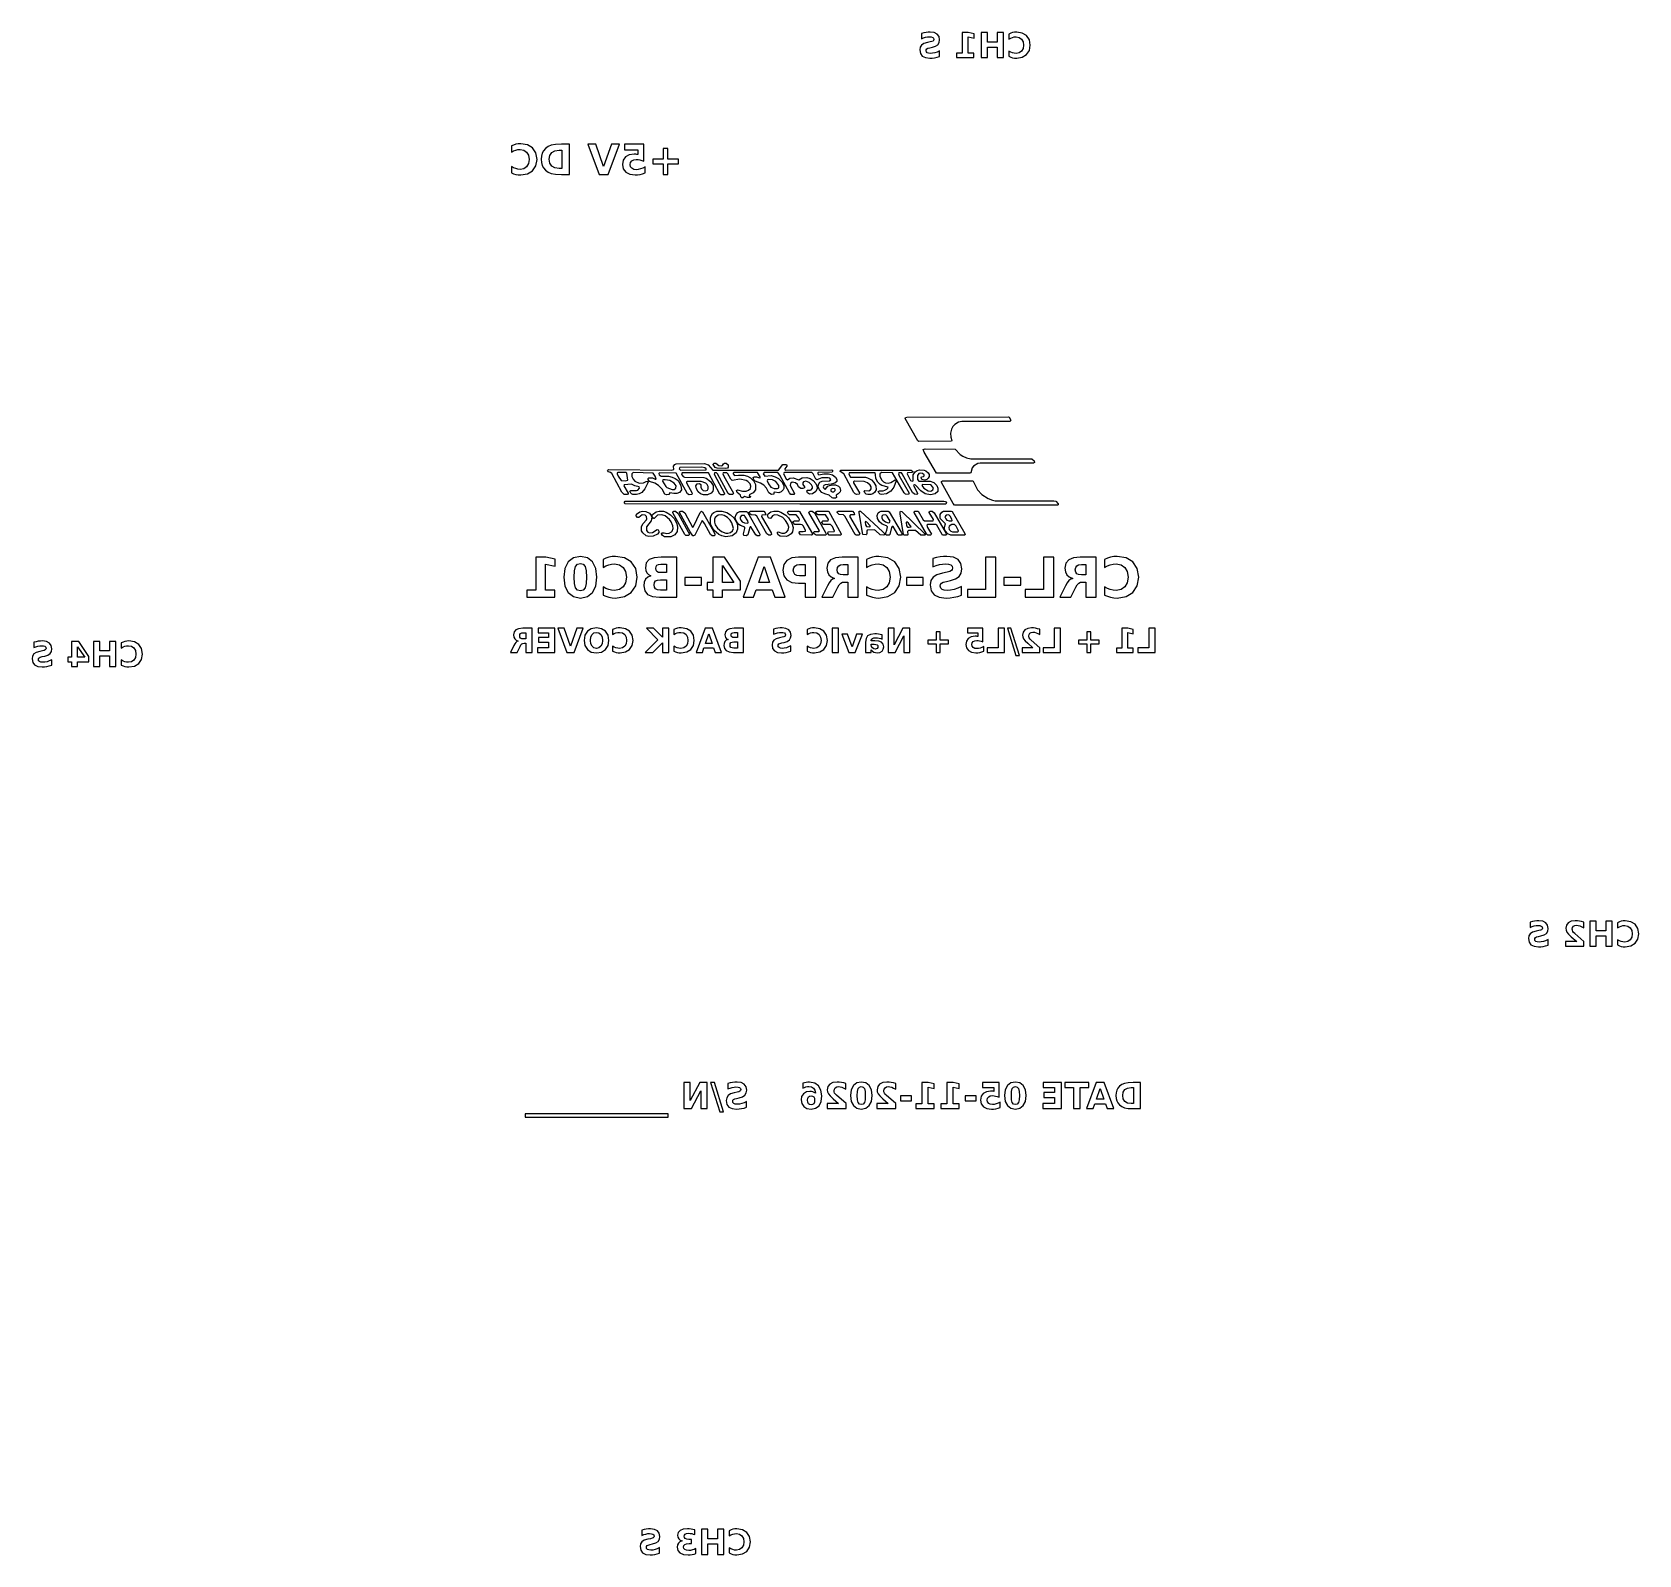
# Model space of a CAD drawing. Header units: millimetres. Extents: x -80 to 80, y -75 to 77.
import ezdxf

# ---------------------------------------------------------------- set-up
doc = ezdxf.new("R2010")
doc.units = ezdxf.units.MM

msp = doc.modelspace()

# ---------------------------------------------------------------- linework, layer by layer
for points in [[(8.8536, 77.2307), (8.8536, 76.7013), (9.0569, 76.7821), (9.2554, 76.8401), (9.4456, 76.8755), (9.6251, 76.8873), (9.826, 76.8713), (9.9669, 76.8235), (10.0497, 76.7426), (10.0773, 76.6263), (10.0587, 76.5367), (10.0028, 76.4693), (9.8979, 76.4175), (9.7322, 76.3734), (9.4579, 76.3182), (9.1014, 76.2124), (8.8653, 76.0632), (8.7331, 75.8567), (8.6891, 75.5778), (8.7504, 75.2175), (8.9345, 74.9627), (9.2445, 74.8112), (9.684, 74.7607), (9.9219, 74.7721), (10.1609, 74.8062), (10.4004, 74.8622), (10.6399, 74.9402), (10.6399, 75.484), (10.4044, 75.3726), (10.177, 75.2922), (9.9574, 75.244), (9.7456, 75.2279), (9.5593, 75.2455), (9.4226, 75.2981), (9.3386, 75.3838), (9.3106, 75.4996), (9.3296, 75.6031), (9.3867, 75.6801), (9.5007, 75.7405), (9.6905, 75.7942), (9.9401, 75.8494), (10.2648, 75.9536), (10.4888, 76.1055), (10.6186, 76.3118), (10.6618, 76.5792), (10.6016, 76.9095), (10.4207, 77.1535), (10.1269, 77.3042), (9.7274, 77.3545), (9.5183, 77.3467), (9.3036, 77.3234), (9.0823, 77.2847)], [(14.0855, 75.2547), (13.516, 75.2547), (13.516, 76.8706), (14.1006, 76.7501), (14.1006, 77.1889), (13.5198, 77.3095), (12.9068, 77.3095), (12.9068, 75.2547), (12.3373, 75.2547), (12.3373, 74.8095), (14.0855, 74.8095)], [(17.042, 77.3095), (16.3975, 77.3095), (16.3975, 76.3568), (15.4465, 76.3568), (15.4465, 77.3095), (14.8019, 77.3095), (14.8019, 74.8095), (15.4465, 74.8095), (15.4465, 75.8692), (16.3975, 75.8692), (16.3975, 74.8095), (17.042, 74.8095)], [(17.5762, 74.9466), (17.7577, 74.8658), (17.9465, 74.8078), (18.1431, 74.7725), (18.3483, 74.7607), (18.9081, 74.848), (19.3379, 75.11), (19.6116, 75.5214), (19.7028, 76.0568), (19.6116, 76.5936), (19.3379, 77.0051), (18.9081, 77.2671), (18.3483, 77.3545), (18.1431, 77.3427), (17.9465, 77.3073), (17.7577, 77.2493), (17.5762, 77.1685), (17.5762, 76.6515), (17.7544, 76.7573), (17.9298, 76.8305), (18.1085, 76.8731), (18.2963, 76.8873), (18.6045, 76.8319), (18.8391, 76.666), (18.987, 76.4033), (19.0363, 76.0568), (18.987, 75.7113), (18.8391, 75.4487), (18.6045, 75.2831), (18.2963, 75.2279), (18.1085, 75.2421), (17.9298, 75.2847), (17.7544, 75.3582), (17.5762, 75.4642)], [(-32.0526, 63.3346), (-31.8348, 63.2377), (-31.6083, 63.1681), (-31.3724, 63.1256), (-31.1261, 63.1115), (-30.4544, 63.2163), (-29.9386, 63.5307), (-29.6102, 64.0243), (-29.5008, 64.6668), (-29.6102, 65.311), (-29.9386, 65.8048), (-30.4544, 66.1192), (-31.1261, 66.224), (-31.3724, 66.2099), (-31.6083, 66.1674), (-31.8348, 66.0978), (-32.0526, 66.0009), (-32.0526, 65.3805), (-31.8388, 65.5074), (-31.6283, 65.5952), (-31.4138, 65.6463), (-31.1885, 65.6634), (-30.8186, 65.597), (-30.5372, 65.3978), (-30.3597, 65.0826), (-30.3006, 64.6668), (-30.3597, 64.2522), (-30.5372, 63.937), (-30.8186, 63.7384), (-31.1885, 63.6721), (-31.4138, 63.6892), (-31.6283, 63.7403), (-31.8388, 63.8285), (-32.0526, 63.9557)], [(-27.073, 66.17), (-27.6692, 66.1456), (-28.0908, 66.0723), (-28.4013, 65.9411), (-28.6643, 65.7418), (-28.848, 65.523), (-28.9774, 65.2731), (-29.0545, 64.9907), (-29.0803, 64.6732), (-29.0545, 64.3516), (-28.9774, 64.0669), (-28.848, 63.8166), (-28.6643, 63.5982), (-28.3991, 63.3987), (-28.0856, 63.2671), (-27.6637, 63.1943), (-27.073, 63.17), (-26.2577, 63.17), (-26.2577, 66.17)], [(-22.0605, 66.17), (-22.8559, 63.9557), (-23.6499, 66.17), (-24.4272, 66.17), (-23.3162, 63.17), (-22.3936, 63.17), (-21.2826, 66.17)], [(-20.7586, 66.17), (-20.7586, 65.601), (-19.4527, 65.601), (-19.4527, 65.1368), (-19.5412, 65.1583), (-19.6302, 65.1741), (-19.7213, 65.1842), (-19.816, 65.1876), (-20.3037, 65.1189), (-20.6698, 64.913), (-20.8989, 64.5846), (-20.9753, 64.1486), (-20.8921, 63.7151), (-20.6428, 63.3867), (-20.2458, 63.1803), (-19.7196, 63.1115), (-19.4656, 63.1239), (-19.2142, 63.161), (-18.9649, 63.2232), (-18.7172, 63.3108), (-18.7172, 63.9197), (-18.9559, 63.7964), (-19.1821, 63.7081), (-19.3958, 63.6556), (-19.5974, 63.6381), (-19.8485, 63.6725), (-20.0398, 63.7757), (-20.1613, 63.9377), (-20.2018, 64.1486), (-20.1613, 64.3606), (-20.0398, 64.5221), (-19.8485, 64.6248), (-19.5974, 64.6591), (-19.4248, 64.6481), (-19.2412, 64.6153), (-19.0456, 64.5605), (-18.8355, 64.4823), (-18.8355, 66.17)], [(-16.9144, 64.697), (-17.963, 64.697), (-17.963, 64.2232), (-16.9144, 64.2232), (-16.9144, 63.17), (-16.436, 63.17), (-16.436, 64.2232), (-15.3874, 64.2232), (-15.3874, 64.697), (-16.436, 64.697), (-16.436, 65.7502), (-16.9144, 65.7502)], [(-27.0312, 63.7544), (-27.3083, 63.7544), (-27.7262, 63.8133), (-28.0323, 63.9898), (-28.2203, 64.2783), (-28.283, 64.6732), (-28.2206, 65.0656), (-28.0335, 65.3515), (-27.7278, 65.5266), (-27.3083, 65.5849), (-27.0312, 65.5849)], [(17.6024, 38.9518), (17.7711, 38.6627), (17.7108, 38.5301), (12.8916, 38.5301), (12.5542, 38.4578), (12.1807, 38.2289), (11.988, 38.012), (11.8434, 37.747), (11.747, 37.3614), (11.7711, 36.9759), (11.8675, 36.6386), (11.8313, 36.5542), (8.5783, 36.5301), (8.494, 36.5904), (7.2169, 38.8072), (7.253, 38.9398), (7.3976, 38.9639), (17.5181, 38.988)], [(9.2289, 35.7831), (12.2169, 35.759), (12.7229, 35.2289), (12.9639, 35.0602), (13.3494, 34.8916), (13.759, 34.7952), (19.8554, 34.7952), (20.0843, 34.5904), (20.1084, 34.4458), (20.0241, 34.3855), (14.6988, 34.3855), (14.4578, 34.3373), (14.0482, 34.0723), (13.9157, 33.8916), (13.7711, 33.4096), (13.6867, 33.3735), (10.3373, 33.3735), (9.1205, 35.4578), (9.0241, 35.7229)], [(-12.7952, 34.3373), (-12.4337, 34.1928), (-11.9759, 33.6627), (-5.3976, 33.6867), (-4.9639, 34.241), (-4.6265, 34.241), (-4.5663, 34.1807), (-4.5904, 34.0602), (-4.7831, 33.7952), (-4.7831, 33.7229), (-4.6747, 33.6627), (-0.0964, 33.7108), (0.012, 33.6024), (-0.0482, 33.4699), (-1.4458, 33.4458), (-1.4819, 33.4096), (-1.4819, 33.3133), (-1.3976, 33.2048), (-0.8916, 33.3012), (-0.4096, 33.3012), (-0.0241, 33.2048), (0.2771, 32.9759), (0.3976, 32.7349), (0.3976, 32.5422), (0.2169, 32.3614), (-0.1446, 32.2651), (-0.7711, 32.2169), (-0.9036, 32.1325), (-0.9518, 32.012), (-0.9277, 31.9157), (-0.7711, 31.759), (-0.4819, 32.0723), (-0.3373, 32.1446), (0, 32.2169), (0.2651, 32.1928), (0.5783, 32.0723), (0.7108, 31.9398), (0.7831, 31.6265), (0.7349, 31.506), (0.5422, 31.3133), (0.3494, 31.1928), (0.3735, 30.9518), (0.2651, 30.8916), (0.0482, 30.8675), (-0.0723, 30.9157), (-0.3614, 31.1807), (-0.7952, 31.3012), (-1.0843, 31.4458), (-1.3373, 31.7229), (-1.4578, 32.012), (-1.4337, 32.253), (-1.2771, 32.4819), (-1.0602, 32.5783), (-0.3133, 32.6024), (-0.1807, 32.7108), (-0.2892, 32.8675), (-0.4578, 32.9157), (-1.0843, 32.8916), (-1.5904, 32.6988), (-1.6988, 32.7831), (-1.9639, 33.3133), (-2.0964, 33.4458), (-4.7711, 33.4458), (-4.8795, 33.3855), (-4.9036, 33.3133), (-4.6386, 32.8072), (-4.5301, 32.7229), (-4.2892, 32.8675), (-3.9518, 32.8916), (-3.3735, 32.6988), (-3.0602, 32.9157), (-2.6024, 32.9398), (-2.2651, 32.8434), (-1.9518, 32.6506), (-1.6747, 32.3494), (-1.5783, 32.1084), (-1.5542, 31.8434), (-1.6747, 31.5542), (-2.0241, 31.3012), (-2.3133, 31.2771), (-2.5181, 31.4096), (-2.5904, 31.6024), (-2.506, 31.6627), (-2.2651, 31.6627), (-2.1687, 31.7108), (-2.0361, 31.8675), (-2.0361, 32.012), (-2.1325, 32.2048), (-2.3614, 32.4337), (-2.6988, 32.5783), (-2.9157, 32.506), (-2.9759, 32.4217), (-2.9759, 32.253), (-2.8313, 32.012), (-2.8313, 31.9157), (-2.988, 31.8313), (-3.1807, 31.8313), (-3.4096, 32.012), (-3.5301, 32.2289), (-3.7108, 32.4096), (-4.0482, 32.4578), (-4.2289, 32.3494), (-4.253, 32.1566), (-3.8193, 31.3373), (-3.8795, 31.253), (-4.1928, 31.253), (-4.3253, 31.4096), (-5.2892, 33.1687), (-5.4699, 33.4217), (-6.8434, 33.4217), (-6.9277, 33.3133), (-6.7711, 33.0843), (-6.1446, 33.1325), (-5.7349, 33.012), (-5.4217, 32.8434), (-5.0723, 32.494), (-4.8795, 32.1325), (-4.8795, 31.8434), (-4.9518, 31.6988), (-5.1325, 31.5181), (-5.3735, 31.4217), (-5.8072, 31.4699), (-5.8675, 31.4337), (-5.8795, 31.2771), (-6.1205, 31.2289), (-6.3735, 31.4096), (-6.6145, 31.8675), (-6.8916, 32.1687), (-7.2048, 32.3855), (-7.7349, 32.5783), (-7.8675, 32.7108), (-7.9398, 32.9277), (-7.8313, 33.012), (-7.6145, 33.012), (-7.3012, 32.8916), (-7.2169, 32.9277), (-7.494, 33.4217), (-9.8554, 33.4217), (-9.9398, 33.3614), (-9.9398, 33.2892), (-9.8072, 33.1325), (-9.3976, 33.1807), (-8.8675, 33.1566), (-8.506, 33.0602), (-8.2169, 32.9157), (-7.8675, 32.5904), (-7.6988, 32.2289), (-7.6988, 31.7229), (-7.9277, 31.4217), (-8.3253, 31.2169), (-8.3012, 31.1205), (-8.2048, 31.0482), (-8.241, 30.9398), (-8.506, 30.9398), (-8.7952, 31.0361), (-8.9639, 30.9157), (-9.0843, 30.9157), (-9.1687, 31), (-9.1928, 31.1928), (-9.5301, 31.4337), (-9.6024, 31.6506), (-9.494, 31.7108), (-8.988, 31.5904), (-8.6265, 31.5904), (-8.4096, 31.6627), (-8.2048, 31.8434), (-8.1566, 32.0843), (-8.2289, 32.3012), (-8.4578, 32.5542), (-8.6265, 32.6506), (-9.253, 32.7711), (-10.0482, 32.6506), (-10.1807, 32.759), (-10.4699, 33.3133), (-10.5542, 33.3976), (-10.9398, 33.3976), (-10.9759, 33.3133), (-10.8554, 33.0723), (-9.9157, 31.3614), (-9.9518, 31.2289), (-10.3133, 31.2289), (-10.4217, 31.3373), (-11.4819, 33.2892), (-11.5904, 33.3976), (-11.7831, 33.3976), (-11.8434, 33.2651), (-10.7831, 31.3373), (-10.7831, 31.2892), (-10.8916, 31.2048), (-11.1566, 31.2048), (-11.2651, 31.2892), (-12.4096, 33.3976), (-15.012, 33.3976), (-15.0723, 33.3133), (-15.0482, 33.2169), (-14.9277, 33.0482), (-14.7952, 32.9639), (-12.8675, 32.9398), (-12.6265, 32.8675), (-12.1807, 32.5422), (-11.9398, 32.1325), (-11.9157, 31.747), (-11.9639, 31.5783), (-12.1205, 31.3735), (-12.506, 31.2048), (-12.8916, 31.2048), (-13.1807, 31.3012), (-13.4337, 31.506), (-13.6024, 31.7952), (-13.6747, 32.1084), (-13.5422, 32.3133), (-13.2771, 32.3373), (-13.1687, 32.253), (-13.1687, 31.9639), (-13.0964, 31.7952), (-12.9157, 31.6386), (-12.6506, 31.6145), (-12.506, 31.6867), (-12.4217, 31.7952), (-12.4217, 32.0361), (-12.5181, 32.2289), (-12.6747, 32.3855), (-13.1325, 32.5542), (-14.5301, 32.5542), (-14.5904, 32.494), (-14.5904, 32.3976), (-14.0361, 31.3855), (-14.0723, 31.2289), (-14.3133, 31.2048), (-14.494, 31.3133), (-15.6145, 33.3735), (-17.2771, 33.3976), (-17.3373, 33.3373), (-17.3133, 33.2169), (-17.1325, 33.0843), (-16.3855, 33.0843), (-16.0241, 32.988), (-15.7108, 32.8434), (-15.4337, 32.6386), (-15.1446, 32.1566), (-15.0964, 31.7229), (-15.1446, 31.6024), (-15.3012, 31.4458), (-15.5422, 31.3494), (-15.8554, 31.3494), (-16.241, 31.4217), (-16.3373, 31.2289), (-16.5783, 31.2048), (-16.759, 31.2892), (-17.0241, 31.7711), (-17.3976, 32.1446), (-17.759, 32.3614), (-18.2651, 32.5542), (-18.4217, 32.7349), (-18.4217, 32.8554), (-18.3373, 32.9157), (-17.9759, 32.8916), (-17.7108, 32.7711), (-17.6024, 32.7831), (-17.7229, 33.0723), (-17.9277, 33.3735), (-19.9036, 33.4217), (-20.0361, 33.3133), (-20.0361, 33.0241), (-19.9157, 32.759), (-19.7349, 32.5783), (-19.3253, 32.3855), (-18.8916, 32.4096), (-18.6265, 32.5542), (-18.4578, 32.5783), (-18.4217, 32.494), (-18.4699, 32.3253), (-18.7349, 31.8193), (-19.0602, 31.4458), (-19.3012, 31.3012), (-19.5904, 31.2289), (-19.9277, 31.2289), (-20.0723, 31.3012), (-20.1566, 31.3855), (-20.2289, 31.5783), (-20.1446, 31.6386), (-19.5663, 31.6386), (-19.4458, 31.6867), (-19.2651, 31.8916), (-19.3253, 32), (-19.7349, 32.0964), (-20.0723, 32.2892), (-20.8193, 32.1928), (-20.8554, 32.1084), (-20.4217, 31.3855), (-20.4217, 31.2892), (-20.506, 31.2289), (-20.8193, 31.253), (-21.0241, 31.4819), (-22.0361, 33.3373), (-22.1687, 33.4458), (-22.3614, 33.494), (-22.4699, 33.6265), (-22.3614, 33.7349), (-16.0723, 33.6627), (-15.8675, 33.7229), (-15.8916, 34.0843), (-15.759, 34.241), (-15.6145, 34.3133)], [(-13.0602, 33.9759), (-15.253, 33.9518), (-15.3373, 33.7952), (-15.1807, 33.6867), (-12.6386, 33.6988), (-12.6386, 33.7952), (-12.747, 33.9036)], [(-10.6265, 34.3614), (-10.4458, 34.2048), (-10.4217, 33.9639), (-10.506, 33.8795), (-10.6506, 33.8313), (-11.5422, 33.8554), (-11.7349, 33.9518), (-11.9398, 34.2289), (-11.9398, 34.2771), (-11.8313, 34.3614), (-11.6627, 34.3614), (-11.3735, 34.1446), (-11.1325, 34.0964), (-10.988, 34.1205), (-10.9036, 34.3012), (-10.7952, 34.3614)], [(9.1205, 33.6747), (9.3012, 33.6145), (9.5301, 33.4096), (9.6024, 33.241), (9.6024, 33.0241), (9.5301, 32.8795), (9.3976, 32.747), (9.1807, 32.6747), (8.8916, 32.747), (8.8072, 32.9518), (8.8675, 33.012), (9.0602, 33.0361), (9.1205, 33.0964), (9.1205, 33.2169), (8.9398, 33.3494), (8.7229, 33.3735), (8.6024, 33.3253), (8.4458, 33.1446), (8.4458, 32.7349), (8.6024, 32.5783), (9.7108, 32.5783), (10.0964, 32.4337), (10.3735, 32.1566), (10.494, 31.8675), (10.4699, 31.5542), (10.2169, 31.3012), (9.7349, 31.2048), (9.2289, 31.3253), (8.7711, 31.6145), (8.2651, 32.1687), (8.1446, 32.2169), (8.0602, 32.1566), (8.0843, 32.0602), (8.4699, 31.3855), (8.4699, 31.3133), (8.3855, 31.253), (8.1446, 31.2771), (7.9639, 31.4578), (6.9277, 33.3133), (6.8434, 33.3976), (6.6024, 33.3976), (6.5422, 33.2892), (6.6145, 33.1205), (7.6265, 31.3614), (7.5422, 31.253), (7.253, 31.2771), (7.1205, 31.4096), (5.9759, 33.3976), (4.8675, 33.4217), (4.7108, 33.2892), (4.7108, 33.0723), (4.8554, 32.7108), (5.0602, 32.506), (5.2771, 32.4096), (5.5181, 32.3855), (5.7831, 32.4337), (6.241, 32.6988), (6.3253, 32.6145), (6.0843, 31.9639), (5.7831, 31.5663), (5.3735, 31.3012), (4.8675, 31.2289), (4.7229, 31.2771), (4.5904, 31.4096), (4.5422, 31.5301), (4.6747, 31.6145), (5.0361, 31.6145), (5.2048, 31.6627), (5.3976, 31.7831), (5.506, 31.8916), (5.5301, 31.988), (4.8916, 32.1446), (4.7229, 32.241), (4.494, 32.4699), (4.3012, 32.8554), (4.2771, 33.241), (4.2169, 33.3976), (1.6386, 33.3976), (1.6024, 33.2651), (1.7831, 32.988), (3.253, 32.9639), (3.4699, 32.9157), (3.8554, 32.6988), (4.1084, 32.4458), (4.3012, 32.1084), (4.3253, 31.6988), (4.1807, 31.4337), (4, 31.3012), (3.7831, 31.2289), (3.494, 31.2289), (3.3494, 31.2771), (3.1928, 31.4096), (3.1446, 31.5783), (3.2048, 31.6386), (3.6145, 31.6145), (3.7711, 31.7229), (3.8193, 31.8193), (3.8193, 32.012), (3.7229, 32.1807), (3.4699, 32.4096), (3.1325, 32.5542), (2.1687, 32.5783), (2.0843, 32.5181), (2.0843, 32.4217), (2.6627, 31.4096), (2.6265, 31.2771), (2.3614, 31.253), (2.241, 31.3012), (2.1084, 31.4578), (1.0964, 33.2892), (0.7349, 33.5301), (0.7349, 33.6024), (0.8193, 33.6627), (7.8313, 33.6627), (7.988, 33.5301), (7.9518, 33.4217), (7.4699, 33.3976), (7.4096, 33.3133), (7.7711, 32.6386), (7.9277, 32.5783), (8.012, 32.6145), (8.0361, 32.7108), (8.012, 33.1928), (8.2169, 33.5181), (8.4096, 33.6386), (8.6506, 33.7108)], [(-20.6265, 33.4458), (-21.4458, 33.4458), (-21.506, 33.4096), (-21.506, 33.2892), (-21.4096, 33.0723), (-21.1084, 32.6506), (-20.6747, 32.6024), (-20.4458, 32.6867), (-20.5422, 33.3855)], [(-16.7229, 32.7229), (-16.9398, 32.6988), (-16.9759, 32.5904), (-16.6627, 32.0361), (-16.5542, 31.9277), (-16.0241, 31.759), (-15.8072, 31.759), (-15.6506, 31.8675), (-15.6265, 32.1084), (-15.8313, 32.3855), (-16.241, 32.6265)], [(-6.4096, 32.747), (-6.494, 32.7108), (-6.5422, 32.6145), (-6.3976, 32.3012), (-6.1687, 31.9759), (-5.8313, 31.8313), (-5.5181, 31.8313), (-5.3855, 31.9157), (-5.3855, 32.1325), (-5.6867, 32.5301), (-6, 32.6988)], [(9.7349, 32.2169), (8.9398, 32.241), (8.8795, 32.1325), (9.0843, 31.8795), (9.5181, 31.6145), (9.7831, 31.5663), (9.988, 31.6988), (10.0361, 31.8916), (9.8554, 32.1446)], [(14.012, 32.5663), (14.4458, 31.7229), (14.8675, 31.253), (15.494, 30.8434), (15.9518, 30.6747), (16.1928, 30.6265), (22.0482, 30.6265), (22.2651, 30.5783), (22.4699, 30.3012), (22.4699, 30.2289), (22.4096, 30.1928), (12.1446, 30.1928), (12.012, 30.3494), (10.8313, 32.4458), (10.8313, 32.5422), (10.9398, 32.6024), (13.9277, 32.6024)], [(-20.6988, 30.5783), (11.0843, 30.5783), (11.253, 30.5301), (11.3614, 30.3976), (11.2771, 30.2892), (-3.2771, 30.2892), (-20.6988, 30.3133), (-20.8072, 30.4217)], [(0.0241, 31.8313), (-0.1446, 31.7831), (-0.2048, 31.6988), (-0.1807, 31.5783), (-0.0723, 31.494), (0.0964, 31.494), (0.253, 31.6265), (0.253, 31.747), (0.1928, 31.8072)], [(-18.6386, 29.5542), (-18.2892, 29.3735), (-18.1084, 29.1446), (-18.0602, 29), (-18.1084, 28.6145), (-18.5904, 28.012), (-18.5904, 27.6506), (-18.4337, 27.494), (-18.2651, 27.4217), (-17.9759, 27.4458), (-17.5181, 27.759), (-17.4217, 27.7349), (-17.3373, 27.6024), (-17.3373, 27.4578), (-17.494, 27.2771), (-17.9277, 27.0843), (-18.3373, 27.0602), (-18.6024, 27.1325), (-18.9518, 27.4096), (-19.0723, 27.6265), (-19.0723, 28.0602), (-18.9277, 28.3494), (-18.5904, 28.7108), (-18.5422, 28.8313), (-18.5663, 29.0482), (-18.7229, 29.1807), (-19.012, 29.2048), (-19.3494, 28.9639), (-19.4699, 28.9639), (-19.6024, 29.1205), (-19.5783, 29.2892), (-19.2289, 29.5181), (-18.9639, 29.5904)], [(-16.8916, 29.5663), (-16.6024, 29.4699), (-16.1928, 29.2289), (-15.7952, 28.8072), (-15.5542, 28.3253), (-15.4819, 27.988), (-15.5301, 27.5542), (-15.759, 27.2289), (-16.1687, 27.0361), (-16.7952, 27.0361), (-16.9759, 27.1687), (-17.0723, 27.3133), (-17.0602, 27.4217), (-16.8193, 27.4217), (-16.5542, 27.3494), (-16.3133, 27.3735), (-16.0723, 27.5181), (-16.012, 27.6024), (-15.9157, 27.8675), (-15.9398, 28.1325), (-16.1084, 28.5181), (-16.2771, 28.7349), (-16.7229, 29.1084), (-17.0602, 29.2289), (-17.4699, 29.1807), (-17.8072, 28.8434), (-17.8795, 28.8434), (-18.0361, 29.0723), (-17.988, 29.241), (-17.6145, 29.5181), (-17.3253, 29.5904)], [(-15.6867, 29.5904), (-15.4096, 29.3373), (-14.4217, 27.5301), (-14.3012, 27.2892), (-14.3614, 27.1566), (-14.6506, 27.1566), (-14.759, 27.241), (-15.9639, 29.4096), (-15.9639, 29.506), (-15.8554, 29.5904)], [(-14.988, 29.5904), (-14.759, 29.4096), (-13.9759, 28), (-13.8916, 28.0602), (-13.2169, 29.4578), (-13.1084, 29.5663), (-12.988, 29.5181), (-11.8916, 27.5783), (-11.747, 27.2892), (-11.747, 27.1928), (-11.8313, 27.1325), (-12.0241, 27.1325), (-12.2048, 27.241), (-12.8072, 28.3494), (-12.9518, 28.5904), (-13.0361, 28.6506), (-13.7711, 27.1928), (-13.8795, 27.1084), (-13.9518, 27.1084), (-14.2289, 27.5301), (-15.2892, 29.4578), (-15.2892, 29.506), (-15.1566, 29.5904)], [(-11.0602, 29.5904), (-10.5783, 29.4458), (-10.1928, 29.2289), (-9.8675, 28.9277), (-9.5783, 28.4217), (-9.506, 28.1325), (-9.506, 27.7952), (-9.5542, 27.6265), (-9.6506, 27.4337), (-10.0482, 27.1084), (-10.6506, 27.012), (-11.0602, 27.1084), (-11.3494, 27.253), (-11.8675, 27.6988), (-12.1325, 28.1566), (-12.2048, 28.4217), (-12.2048, 28.9036), (-12.1325, 29.1205), (-11.988, 29.3373), (-11.8554, 29.4458), (-11.5663, 29.5663)], [(-11.1084, 29.2048), (-11.4458, 29.1807), (-11.7229, 28.9518), (-11.7952, 28.7831), (-11.7952, 28.4699), (-11.7229, 28.2289), (-11.506, 27.8916), (-11.1084, 27.5422), (-10.6506, 27.3735), (-10.4578, 27.3735), (-10.1928, 27.4458), (-9.988, 27.6265), (-9.9157, 27.8434), (-10.0602, 28.4217), (-10.2289, 28.6867), (-10.506, 28.9639), (-10.8434, 29.1566)], [(-8.5181, 29.4819), (-7.3373, 27.4337), (-7.2651, 27.2892), (-7.2651, 27.1928), (-7.3253, 27.1325), (-7.5422, 27.1325), (-7.6747, 27.2169), (-8.1687, 28.0241), (-8.241, 28.0241), (-8.2771, 27.9639), (-8.4699, 27.2169), (-8.6506, 27.1084), (-8.8675, 27.1566), (-8.9036, 27.3133), (-8.759, 27.8434), (-8.759, 27.988), (-9.2048, 28.1446), (-9.3735, 28.2651), (-9.5783, 28.5181), (-9.6988, 28.7831), (-9.7229, 28.9759), (-9.6506, 29.241), (-9.4699, 29.4458), (-9.253, 29.5422), (-8.6024, 29.5422)], [(-8.8193, 29.1566), (-9.1084, 29.1566), (-9.241, 29), (-9.241, 28.8554), (-9.1687, 28.6867), (-9.0361, 28.5301), (-8.8193, 28.4096), (-8.4819, 28.3855), (-8.4217, 28.4458), (-8.4699, 28.6145), (-8.759, 29.0964)], [(-6.7952, 29.5422), (-6.6627, 29.2651), (-6.7229, 29.2048), (-7.0843, 29.1807), (-7.0964, 29.0482), (-6.1566, 27.4337), (-6.1084, 27.241), (-6.2169, 27.1807), (-6.3855, 27.1807), (-6.5663, 27.3133), (-7.5783, 29.0723), (-7.7108, 29.1807), (-8.1446, 29.2048), (-8.2771, 29.3133), (-8.3494, 29.4819), (-8.2169, 29.5904), (-6.8916, 29.5904)], [(-5.4458, 29.5663), (-5.1807, 29.494), (-4.6747, 29.1807), (-4.4217, 28.9277), (-4.0843, 28.3976), (-3.9639, 27.9639), (-4.012, 27.5301), (-4.1446, 27.3253), (-4.4337, 27.1084), (-4.6506, 27.0602), (-5.253, 27.0843), (-5.4096, 27.1928), (-5.5301, 27.4096), (-5.4458, 27.5181), (-5.0843, 27.3976), (-4.8193, 27.3976), (-4.6265, 27.494), (-4.4458, 27.6988), (-4.3976, 27.988), (-4.494, 28.3012), (-4.7108, 28.6627), (-4.988, 28.9398), (-5.4699, 29.1807), (-5.8072, 29.2048), (-6, 29.1325), (-6.1928, 28.8916), (-6.2892, 28.8434), (-6.3976, 28.9277), (-6.494, 29.1205), (-6.4458, 29.3133), (-6.1687, 29.5181), (-5.8795, 29.5904)], [(-3.3012, 29.5422), (-2.1084, 27.4819), (-2.0361, 27.3373), (-2.0482, 27.2289), (-2.1446, 27.1807), (-3.2048, 27.2289), (-3.3614, 27.4337), (-3.3012, 27.5422), (-2.9639, 27.5422), (-2.7108, 27.6024), (-2.7108, 27.6988), (-2.9518, 28.1325), (-3.0361, 28.2169), (-3.2048, 28.241), (-3.7831, 28.241), (-3.9398, 28.4458), (-3.9398, 28.5422), (-3.8072, 28.6024), (-3.3494, 28.6024), (-3.3133, 28.7349), (-3.4096, 28.9518), (-3.6386, 29.2048), (-4.3133, 29.2048), (-4.4217, 29.2892), (-4.5181, 29.4819), (-4.4096, 29.5904), (-3.3735, 29.5904)], [(-2.0482, 29.5904), (-1.8193, 29.4096), (-0.6867, 27.3855), (-0.6627, 27.2651), (-0.7229, 27.2048), (-1.6627, 27.1807), (-1.8434, 27.3133), (-1.8916, 27.4819), (-1.8313, 27.5422), (-1.3735, 27.5663), (-1.3373, 27.6265), (-2.3735, 29.4578), (-2.3494, 29.5301), (-2.241, 29.5904)], [(-0.3855, 29.5422), (0.8554, 27.3373), (0.8554, 27.241), (0.7952, 27.1807), (-0.3614, 27.2048), (-0.494, 27.3614), (-0.4578, 27.5181), (0.1446, 27.5422), (0.1807, 27.5783), (-0.0361, 28.0602), (-0.2169, 28.241), (-0.9157, 28.241), (-1.0964, 28.4458), (-1.0723, 28.5663), (-0.988, 28.6024), (-0.4578, 28.6024), (-0.4217, 28.7349), (-0.5181, 28.9277), (-0.7229, 29.2048), (-1.494, 29.2048), (-1.6747, 29.4337), (-1.6747, 29.506), (-1.5663, 29.5904), (-0.4578, 29.5904)], [(0.5542, 29.5904), (1.9759, 29.5663), (2.1325, 29.3855), (2.1566, 29.2651), (2.1205, 29.2289), (1.759, 29.2048), (1.6747, 29.0964), (2.6867, 27.3133), (2.6265, 27.1807), (2.3373, 27.1807), (2.2289, 27.2651), (1.2169, 29.0723), (1.0602, 29.2048), (0.6265, 29.253), (0.4458, 29.4578), (0.4458, 29.5301)], [(2.7711, 29.5904), (5.012, 27.5181), (5.1928, 27.3133), (5.1928, 27.241), (5.1084, 27.2048), (4.7229, 27.2289), (4.2651, 27.6627), (4.1205, 27.7108), (3.4458, 27.6867), (3.3855, 27.6024), (3.4096, 27.3614), (3.3614, 27.2651), (3.3253, 27.2289), (3.012, 27.253), (2.6386, 29.4096), (2.6506, 29.5663)], [(5.6265, 29.5301), (6.8313, 27.4819), (6.9277, 27.2892), (6.8675, 27.1807), (6.5542, 27.1807), (6.494, 27.241), (6.0241, 28.0482), (5.9277, 28.0482), (5.8675, 27.9639), (5.6988, 27.241), (5.6386, 27.1807), (5.3735, 27.1807), (5.2892, 27.2651), (5.2892, 27.4337), (5.4096, 27.6747), (5.4578, 28.0361), (5.3494, 28.1205), (4.9157, 28.2892), (4.6627, 28.5181), (4.4699, 28.8554), (4.4458, 29.1446), (4.5422, 29.4096), (4.6506, 29.5181), (4.8193, 29.5904), (5.5422, 29.5904)], [(5.3012, 29.2048), (4.988, 29.1807), (4.9036, 29.0964), (4.8795, 28.9277), (4.9518, 28.759), (5.2771, 28.506), (5.5181, 28.4337), (5.6627, 28.4578), (5.7229, 28.5904), (5.4337, 29.0964)], [(6.8916, 29.5422), (9.2651, 27.2651), (9.2289, 27.1807), (8.7952, 27.1807), (8.2651, 27.6627), (7.5663, 27.6627), (7.4578, 27.5542), (7.4819, 27.2169), (7.4458, 27.1807), (7.1325, 27.1807), (7.0723, 27.241), (6.7108, 29.3133), (6.7108, 29.5301), (6.7711, 29.5904)], [(9.9036, 29.5904), (10.1325, 29.4096), (11.3133, 27.3614), (11.3373, 27.241), (11.2771, 27.1807), (10.9639, 27.1807), (10.9036, 27.241), (10.3735, 28.1807), (10.2892, 28.241), (9.494, 28.241), (9.3855, 28.1807), (9.4578, 27.9398), (9.8434, 27.2892), (9.759, 27.1807), (9.4699, 27.2048), (9.3614, 27.3133), (8.1325, 29.4337), (8.1325, 29.5301), (8.1928, 29.5904), (8.5301, 29.5663), (9.0241, 28.7108), (9.1566, 28.6024), (10, 28.6024), (10.0361, 28.7349), (9.6265, 29.4337), (9.6265, 29.5301), (9.7108, 29.5904)], [(11.9036, 29.5422), (13.1687, 27.3614), (13.2169, 27.241), (13.1566, 27.1807), (11.7831, 27.1807), (11.494, 27.3253), (11.2169, 27.6265), (11.1446, 27.7952), (11.1446, 27.988), (11.241, 28.3253), (10.759, 28.8072), (10.7108, 28.9277), (10.7108, 29.241), (10.8675, 29.4699), (11.0602, 29.5663), (11.8072, 29.5904)], [(11.5663, 29.2048), (11.3253, 29.1807), (11.1928, 29.0241), (11.2651, 28.8072), (11.3735, 28.6988), (11.6145, 28.6024), (11.8795, 28.6265), (11.9157, 28.6627), (11.8916, 28.7831), (11.7229, 29.0723)], [(3.241, 28.4699), (3.2651, 28.2289), (3.3735, 28.0482), (3.7108, 28.0241), (3.747, 28.0602), (3.747, 28.1325), (3.3976, 28.4819), (3.2771, 28.5542)], [(7.3373, 28.4458), (7.3614, 28.1325), (7.4699, 28), (7.6386, 27.9759), (7.8193, 28.0361), (7.5422, 28.3855), (7.3735, 28.506)], [(12.1446, 28.241), (11.8795, 28.241), (11.6265, 28.0843), (11.5783, 27.9398), (11.6265, 27.747), (11.7831, 27.5904), (11.9518, 27.5181), (12.4819, 27.5181), (12.5422, 27.5783), (12.5181, 27.6988), (12.3012, 28.0843)], [(-27.7278, 21.7124), (-28.6391, 21.7124), (-28.6391, 24.2979), (-27.7038, 24.105), (-27.7038, 24.8071), (-28.6331, 25), (-29.6138, 25), (-29.6138, 21.7124), (-30.5251, 21.7124), (-30.5251, 21), (-27.7278, 21)], [(-26.7154, 22.1155), (-26.3939, 21.4621), (-25.8755, 21.057), (-25.1775, 20.922), (-24.4775, 21.057), (-23.9584, 21.4621), (-23.6369, 22.1155), (-23.5298, 22.9957), (-23.6369, 23.8783), (-23.9584, 24.5319), (-24.4775, 24.937), (-25.1775, 25.072), (-25.8755, 24.937), (-26.3939, 24.5319), (-26.7154, 23.8783), (-26.8225, 22.9957)], [(-25.7561, 23.6434), (-25.6507, 24.0604), (-25.4621, 24.2906), (-25.1775, 24.3673), (-24.8931, 24.2906), (-24.7034, 24.0604), (-24.5967, 23.6434), (-24.5611, 23.0043), (-24.5967, 22.3575), (-24.7034, 21.9344), (-24.8931, 21.7017), (-25.1775, 21.6241), (-25.4604, 21.7017), (-25.6489, 21.9344), (-25.7557, 22.3575), (-25.7913, 23.0043)], [(-22.6264, 21.0902), (-22.3245, 20.9974), (-22.0099, 20.9408), (-21.6815, 20.922), (-20.7859, 21.0617), (-20.0982, 21.4809), (-19.6603, 22.1391), (-19.5144, 22.9957), (-19.6603, 23.8547), (-20.0982, 24.5131), (-20.7859, 24.9323), (-21.6815, 25.072), (-22.0099, 25.0532), (-22.3245, 24.9966), (-22.6264, 24.9038), (-22.9168, 24.7745), (-22.9168, 23.9473), (-22.6318, 24.1166), (-22.3511, 24.2336), (-22.0652, 24.3018), (-21.7647, 24.3245), (-21.2715, 24.236), (-20.8963, 23.9704), (-20.6597, 23.5502), (-20.5808, 22.9957), (-20.6597, 22.443), (-20.8963, 22.0227), (-21.2715, 21.7578), (-21.7647, 21.6695), (-22.0652, 21.6922), (-22.3511, 21.7604), (-22.6318, 21.8781), (-22.9168, 22.0476), (-22.9168, 21.2195)], [(-18.6725, 22.784), (-18.8095, 22.4949), (-18.8551, 22.147), (-18.7574, 21.6419), (-18.4642, 21.2838), (-17.9713, 21.0709), (-17.2743, 21), (-15.5632, 21), (-15.5632, 25), (-17.1114, 25), (-17.8298, 24.937), (-18.3185, 24.748), (-18.5988, 24.4203), (-18.6922, 23.9413), (-18.658, 23.6715), (-18.5551, 23.4449), (-18.3879, 23.2664), (-18.159, 23.1406), (-18.4533, 23.003)], [(-17.3791, 23.4777), (-17.5341, 23.5581), (-17.6286, 23.6907), (-17.6601, 23.8744), (-17.6286, 24.0564), (-17.5341, 24.189), (-17.3791, 24.2707), (-17.1646, 24.2979), (-16.5945, 24.2979), (-16.5945, 23.4509), (-17.1646, 23.4509)], [(-12.5302, 21.7287), (-11.9601, 21.7287), (-11.9601, 21), (-10.9846, 21), (-10.9846, 21.7287), (-9.2117, 21.7287), (-9.2117, 22.6125), (-10.8131, 25), (-11.9601, 25), (-11.9601, 22.4762), (-12.5302, 22.4762)], [(-9.8547, 22.4762), (-10.9846, 22.4762), (-10.9846, 24.1505)], [(-8.9383, 21), (-7.9018, 21), (-7.6498, 21.7287), (-6.0373, 21.7287), (-5.7827, 21), (-4.7454, 21), (-6.2267, 25), (-7.4569, 25)], [(-6.8431, 24.0622), (-6.2945, 22.4711), (-7.3901, 22.4711)], [(-4.5877, 22.7265), (-4.0907, 22.4726), (-3.4158, 22.3879), (-2.736, 22.3879), (-2.736, 21), (-1.7047, 21), (-1.7047, 25), (-3.4158, 25), (-4.0907, 24.9151), (-4.5877, 24.6605), (-4.8943, 24.2499), (-4.9966, 23.6952), (-4.8943, 23.138)], [(-3.8926, 23.9321), (-3.7698, 24.1076), (-3.572, 24.2162), (-3.306, 24.2525), (-2.736, 24.2525), (-2.736, 23.1354), (-3.306, 23.1354), (-3.572, 23.1719), (-3.7698, 23.2812), (-3.8926, 23.4576), (-3.9336, 23.6952)], [(-0.5817, 23.8958), (-0.5336, 23.5351), (-0.3896, 23.2452), (-0.1498, 23.024), (0.1873, 22.8697), (-0.0133, 22.791), (-0.1916, 22.6511), (-0.3605, 22.4374), (-0.5311, 22.1359), (-1.0909, 21), (0.0073, 21), (0.4951, 21.9936), (0.6436, 22.246), (0.7943, 22.4033), (0.9704, 22.4863), (1.1972, 22.5139), (1.4886, 22.5139), (1.4886, 21), (2.5199, 21), (2.5199, 25), (0.9451, 25), (0.2604, 24.9336), (-0.213, 24.7342), (-0.4895, 24.3922)], [(1.0549, 24.2525), (1.4886, 24.2525), (1.4886, 23.2263), (1.0549, 23.2263), (0.7767, 23.2563), (0.5902, 23.3463), (0.4848, 23.506), (0.4496, 23.7432), (0.4848, 23.9777), (0.5902, 24.1342), (0.7767, 24.2229)], [(6.7771, 22.9957), (6.6312, 23.8547), (6.1933, 24.5131), (5.5056, 24.9323), (4.6099, 25.072), (4.2816, 25.0532), (3.967, 24.9966), (3.665, 24.9038), (3.3746, 24.7745), (3.3746, 23.9473), (3.6597, 24.1166), (3.9404, 24.2336), (4.2263, 24.3018), (4.5268, 24.3245), (5.0199, 24.236), (5.3952, 23.9704), (5.6318, 23.5502), (5.7107, 22.9957), (5.6318, 22.443), (5.3952, 22.0227), (5.0199, 21.7578), (4.5268, 21.6695), (4.2263, 21.6922), (3.9404, 21.7604), (3.6597, 21.8781), (3.3746, 22.0476), (3.3746, 21.2195), (3.665, 21.0902), (3.967, 20.9974), (4.2816, 20.9408), (4.6099, 20.922), (5.5056, 21.0617), (6.1933, 21.4809), (6.6312, 22.1391)], [(11.9057, 24.093), (11.9498, 23.907), (11.9201, 23.7636), (11.8307, 23.6558), (11.6629, 23.5729), (11.3978, 23.5024), (10.9589, 23.4141), (10.3883, 23.2447), (10.0107, 23.006), (9.7992, 22.6755), (9.7287, 22.2293), (9.8268, 21.6528), (10.1213, 21.2452), (10.6174, 21.0028), (11.3206, 20.922), (11.7012, 20.9402), (12.0836, 20.9949), (12.4668, 21.0844), (12.85, 21.2092), (12.85, 22.0793), (12.4732, 21.901), (12.1093, 21.7724), (11.758, 21.6952), (11.4192, 21.6695), (11.1211, 21.6976), (10.9023, 21.7818), (10.7679, 21.919), (10.7231, 22.1042), (10.7535, 22.2698), (10.8448, 22.3931), (11.0272, 22.4897), (11.3309, 22.5757), (11.7304, 22.664), (12.2499, 22.8307), (12.6082, 23.0737), (12.8159, 23.4038), (12.8851, 23.8315), (12.7887, 24.3601), (12.4994, 24.7505), (12.0291, 24.9916), (11.3901, 25.072), (11.0555, 25.0596), (10.712, 25.0223), (10.3579, 24.9604), (9.9919, 24.874), (9.9919, 24.027), (10.3172, 24.1562), (10.6348, 24.249), (10.9391, 24.3056), (11.2263, 24.3245), (11.5478, 24.299), (11.7733, 24.2225)], [(15.2392, 21.7793), (13.4286, 21.7793), (13.4286, 21), (16.2705, 21), (16.2705, 25), (15.2392, 25)], [(21.012, 21.7793), (19.2015, 21.7793), (19.2015, 21), (22.0433, 21), (22.0433, 25), (21.012, 25)], [(23.2143, 23.5351), (23.3583, 23.2452), (23.5982, 23.024), (23.9353, 22.8697), (23.7347, 22.791), (23.5564, 22.6511), (23.3875, 22.4374), (23.2169, 22.1359), (22.6571, 21), (23.7553, 21), (24.243, 21.9936), (24.3916, 22.246), (24.5422, 22.4033), (24.7184, 22.4863), (24.9451, 22.5139), (25.2366, 22.5139), (25.2366, 21), (26.2679, 21), (26.2679, 25), (24.6931, 25), (24.0084, 24.9336), (23.5349, 24.7342), (23.2585, 24.3922), (23.1663, 23.8958)], [(25.2366, 24.2525), (25.2366, 23.2263), (24.8028, 23.2263), (24.5246, 23.2563), (24.3382, 23.3463), (24.2327, 23.506), (24.1976, 23.7432), (24.2327, 23.9777), (24.3382, 24.1342), (24.5246, 24.2229), (24.8028, 24.2525)], [(30.3791, 23.8547), (29.9413, 24.5131), (29.2535, 24.9323), (28.3579, 25.072), (28.0296, 25.0532), (27.715, 24.9966), (27.413, 24.9038), (27.1226, 24.7745), (27.1226, 23.9473), (27.4076, 24.1166), (27.6884, 24.2336), (27.9743, 24.3018), (28.2748, 24.3245), (28.7679, 24.236), (29.1432, 23.9704), (29.3798, 23.5502), (29.4586, 22.9957), (29.3798, 22.443), (29.1432, 22.0227), (28.7679, 21.7578), (28.2748, 21.6695), (27.9743, 21.6922), (27.6884, 21.7604), (27.4076, 21.8781), (27.1226, 22.0476), (27.1226, 21.2195), (27.413, 21.0902), (27.715, 20.9974), (28.0296, 20.9408), (28.3579, 20.922), (29.2535, 21.0617), (29.9413, 21.4809), (30.3791, 22.1391), (30.5251, 22.9957)], [(-17.4717, 21.7349), (-17.667, 21.8333), (-17.7846, 21.9979), (-17.8238, 22.2293), (-17.785, 22.4571), (-17.6687, 22.6194), (-17.4739, 22.7171), (-17.1997, 22.7497), (-16.5945, 22.7497), (-16.5945, 21.7021), (-17.1997, 21.7021)], [(-13.0797, 22.1899), (-13.0797, 22.9691), (-14.7617, 22.9691), (-14.7617, 22.1899)], [(9.03, 22.9691), (7.348, 22.9691), (7.348, 22.1899), (9.03, 22.1899)], [(18.754, 22.9691), (17.072, 22.9691), (17.072, 22.1899), (18.754, 22.1899)], [(-30.601, 15.5), (-29.9823, 15.5), (-29.9823, 17.9), (-30.9271, 17.9), (-31.338, 17.8601), (-31.622, 17.7405), (-31.7879, 17.5353), (-31.8432, 17.2375), (-31.8144, 17.0211), (-31.728, 16.8471), (-31.5841, 16.7144), (-31.3818, 16.6218), (-31.5022, 16.5746), (-31.6092, 16.4907), (-31.7105, 16.3625), (-31.8129, 16.1815), (-32.1487, 15.5), (-31.4898, 15.5), (-31.1972, 16.0961), (-31.1081, 16.2476), (-31.0177, 16.342), (-30.912, 16.3918), (-30.7759, 16.4084), (-30.601, 16.4084)], [(-29.4031, 17.9), (-29.4031, 17.4319), (-28.3523, 17.4319), (-28.3523, 16.9855), (-29.3408, 16.9855), (-29.3408, 16.5174), (-28.3523, 16.5174), (-28.3523, 15.9676), (-29.4386, 15.9676), (-29.4386, 15.5), (-27.7335, 15.5), (-27.7335, 17.9)], [(-25.5217, 17.9), (-26.158, 16.1285), (-26.7932, 17.9), (-27.4151, 17.9), (-26.5263, 15.5), (-25.7882, 15.5), (-24.8994, 17.9)], [(-24.4781, 17.612), (-24.7242, 17.218), (-24.8063, 16.6974), (-24.7242, 16.1783), (-24.4781, 15.7844), (-24.0877, 15.536), (-23.5718, 15.4532), (-23.0568, 15.536), (-22.666, 15.7844), (-22.4195, 16.1783), (-22.3373, 16.6974), (-22.4195, 17.218), (-22.666, 17.612), (-23.0568, 17.8604), (-23.5718, 17.9432), (-24.0877, 17.8604)], [(-21.6075, 15.4985), (-21.4187, 15.4645), (-21.2217, 15.4532), (-20.6843, 15.537), (-20.2717, 15.7886), (-20.009, 16.1835), (-19.9214, 16.6974), (-20.009, 17.2128), (-20.2717, 17.6078), (-20.6843, 17.8594), (-21.2217, 17.9432), (-21.4187, 17.9319), (-21.6075, 17.8979), (-21.7886, 17.8423), (-21.9629, 17.7647), (-21.9629, 17.2684), (-21.7919, 17.37), (-21.6234, 17.4402), (-21.4519, 17.4811), (-21.2716, 17.4947), (-20.9757, 17.4416), (-20.7505, 17.2823), (-20.6086, 17.0301), (-20.5613, 16.6974), (-20.6086, 16.3658), (-20.7505, 16.1136), (-20.9757, 15.9547), (-21.2716, 15.9017), (-21.4519, 15.9153), (-21.6234, 15.9562), (-21.7919, 16.0268), (-21.9629, 16.1285), (-21.9629, 15.6317), (-21.7886, 15.5541)], [(-16.9818, 17.024), (-17.8737, 17.9), (-18.5923, 17.9), (-17.4365, 16.7633), (-18.7111, 15.5), (-17.9365, 15.5), (-16.9818, 16.4454), (-16.9818, 15.5), (-16.3631, 15.5), (-16.3631, 17.9), (-16.9818, 17.9)], [(-15.4948, 15.4985), (-15.306, 15.4645), (-15.109, 15.4532), (-14.5717, 15.537), (-14.159, 15.7886), (-13.8963, 16.1835), (-13.8087, 16.6974), (-13.8963, 17.2128), (-14.159, 17.6078), (-14.5717, 17.8594), (-15.109, 17.9432), (-15.306, 17.9319), (-15.4948, 17.8979), (-15.676, 17.8423), (-15.8502, 17.7647), (-15.8502, 17.2684), (-15.6792, 17.37), (-15.5108, 17.4402), (-15.3392, 17.4811), (-15.1589, 17.4947), (-14.8631, 17.4416), (-14.6379, 17.2823), (-14.4959, 17.0301), (-14.4486, 16.6974), (-14.4959, 16.3658), (-14.6379, 16.1136), (-14.8631, 15.9547), (-15.1589, 15.9017), (-15.3392, 15.9153), (-15.5108, 15.9562), (-15.6792, 16.0268), (-15.8502, 16.1285), (-15.8502, 15.6317), (-15.676, 15.5541)], [(-11.113, 15.5), (-12.0018, 17.9), (-12.7399, 17.9), (-13.6287, 15.5), (-13.0069, 15.5), (-12.8556, 15.9372), (-11.8881, 15.9372), (-11.7354, 15.5)], [(-10.8656, 16.1882), (-10.8069, 15.8851), (-10.631, 15.6703), (-10.3353, 15.5426), (-9.9171, 15.5), (-8.8904, 15.5), (-8.8904, 17.9), (-9.8194, 17.9), (-10.2504, 17.8622), (-10.5436, 17.7488), (-10.7118, 17.5522), (-10.7679, 17.2648), (-10.7473, 17.1029), (-10.6856, 16.967), (-10.5853, 16.8598), (-10.4479, 16.7844), (-10.6245, 16.7018), (-10.756, 16.5704), (-10.8382, 16.3969)], [(-5.1567, 17.4947), (-4.9638, 17.4794), (-4.8285, 17.4335), (-4.7491, 17.3558), (-4.7226, 17.2442), (-4.7405, 17.1582), (-4.7941, 17.0935), (-4.8948, 17.0437), (-5.0538, 17.0014), (-5.3172, 16.9484), (-5.6595, 16.8468), (-5.8861, 16.7036), (-6.013, 16.5053), (-6.0553, 16.2376), (-5.9964, 15.8917), (-5.8197, 15.6471), (-5.522, 15.5017), (-5.1001, 15.4532), (-4.8718, 15.4641), (-4.6423, 15.4969), (-4.4124, 15.5507), (-4.1825, 15.6255), (-4.1825, 16.1476), (-4.4086, 16.0406), (-4.6269, 15.9634), (-4.8377, 15.9171), (-5.041, 15.9017), (-5.2198, 15.9186), (-5.3511, 15.9691), (-5.4318, 16.0514), (-5.4586, 16.1625), (-5.4404, 16.2619), (-5.3856, 16.3358), (-5.2762, 16.3938), (-5.094, 16.4454), (-4.8543, 16.4984), (-4.5426, 16.5984), (-4.3276, 16.7442), (-4.203, 16.9423), (-4.1614, 17.1989), (-4.2193, 17.516), (-4.3929, 17.7503), (-4.675, 17.895), (-5.0585, 17.9432), (-5.2592, 17.9357), (-5.4653, 17.9134), (-5.6778, 17.8762), (-5.8974, 17.8244), (-5.8974, 17.3162), (-5.7022, 17.3937), (-5.5116, 17.4494), (-5.329, 17.4834)], [(-1.2904, 15.537), (-0.8778, 15.7886), (-0.615, 16.1835), (-0.5275, 16.6974), (-0.615, 17.2128), (-0.8778, 17.6078), (-1.2904, 17.8594), (-1.8278, 17.9432), (-2.0248, 17.9319), (-2.2135, 17.8979), (-2.3947, 17.8423), (-2.569, 17.7647), (-2.569, 17.2684), (-2.3979, 17.37), (-2.2295, 17.4402), (-2.058, 17.4811), (-1.8777, 17.4947), (-1.5818, 17.4416), (-1.3566, 17.2823), (-1.2147, 17.0301), (-1.1673, 16.6974), (-1.2147, 16.3658), (-1.3566, 16.1136), (-1.5818, 15.9547), (-1.8777, 15.9017), (-2.058, 15.9153), (-2.2295, 15.9562), (-2.3979, 16.0268), (-2.569, 16.1285), (-2.569, 15.6317), (-2.3947, 15.5541), (-2.2135, 15.4985), (-2.0248, 15.4645), (-1.8278, 15.4532)], [(-0.0599, 17.9), (-0.0599, 15.5), (0.5589, 15.5), (0.5589, 17.9)], [(6.2219, 15.5), (7.0948, 17.1459), (7.0948, 15.5), (7.6812, 15.5), (7.6812, 17.9), (6.9904, 17.9), (6.1175, 16.2541), (6.1175, 17.9), (5.5306, 17.9), (5.5306, 15.5)], [(14.3401, 17.1033), (14.2672, 17.1114), (14.1914, 17.1141), (13.8013, 17.0592), (13.5084, 16.8944), (13.3251, 16.6317), (13.264, 16.2829), (13.3305, 15.936), (13.53, 15.6733), (13.8476, 15.5082), (14.2686, 15.4532), (14.4718, 15.4631), (14.6729, 15.4928), (14.8723, 15.5426), (15.0705, 15.6126), (15.0705, 16.0997), (14.8795, 16.0011), (14.6986, 15.9305), (14.5276, 15.8885), (14.3663, 15.8745), (14.1655, 15.902), (14.0124, 15.9845), (13.9152, 16.1141), (13.8828, 16.2829), (13.9152, 16.4525), (14.0124, 16.5817), (14.1655, 16.6639), (14.3663, 16.6913), (14.5044, 16.6825), (14.6513, 16.6563), (14.8078, 16.6124), (14.9758, 16.5498), (14.9758, 17.9), (13.4374, 17.9), (13.4374, 17.4448), (14.482, 17.4448), (14.482, 17.0734), (14.4113, 17.0907)], [(17.1197, 17.9), (16.5009, 17.9), (16.5009, 15.9676), (15.4146, 15.9676), (15.4146, 15.5), (17.1197, 15.5)], [(18.2693, 15.1945), (18.6247, 15.1945), (17.7791, 17.9), (17.4221, 17.9)], [(19.6766, 16.8331), (19.6051, 16.9356), (19.563, 17.0388), (19.549, 17.1459), (19.5773, 17.2982), (19.6622, 17.4175), (19.7941, 17.4947), (19.9636, 17.5204), (20.115, 17.505), (20.2804, 17.4587), (20.4583, 17.3818), (20.6482, 17.2745), (20.6482, 17.8018), (20.4405, 17.8625), (20.2351, 17.9067), (20.033, 17.9341), (19.835, 17.9432), (19.452, 17.8958), (19.1653, 17.7534), (18.9863, 17.5266), (18.9266, 17.2246), (18.952, 17.0352), (19.0279, 16.8589), (19.1851, 16.6608), (19.4538, 16.4048), (19.9667, 15.9547), (18.9107, 15.9547), (18.9107, 15.5), (20.6549, 15.5), (20.6549, 15.9547), (19.7789, 16.7283)], [(22.7102, 17.9), (22.0915, 17.9), (22.0915, 15.9676), (21.0051, 15.9676), (21.0051, 15.5), (22.7102, 15.5)], [(28.8363, 17.9), (28.8363, 15.9274), (28.2895, 15.9274), (28.2895, 15.5), (29.9679, 15.5), (29.9679, 15.9274), (29.4211, 15.9274), (29.4211, 17.4787), (29.9823, 17.363), (29.9823, 17.7843), (29.4247, 17.9)], [(32.1487, 17.9), (31.53, 17.9), (31.53, 15.9676), (30.4436, 15.9676), (30.4436, 15.5), (32.1487, 15.5)], [(-79.7011, 16.5109), (-79.7011, 15.9815), (-79.4978, 16.0623), (-79.2993, 16.1203), (-79.1091, 16.1556), (-78.9296, 16.1674), (-78.7287, 16.1515), (-78.5877, 16.1037), (-78.505, 16.0228), (-78.4774, 15.9065), (-78.496, 15.8169), (-78.5519, 15.7495), (-78.6567, 15.6977), (-78.8224, 15.6536), (-79.0968, 15.5984), (-79.4533, 15.4926), (-79.6893, 15.3434), (-79.8215, 15.1368), (-79.8656, 14.858), (-79.8043, 14.4976), (-79.6202, 14.2429), (-79.3101, 14.0914), (-78.8706, 14.0409), (-78.6328, 14.0523), (-78.3938, 14.0864), (-78.1543, 14.1424), (-77.9148, 14.2204), (-77.9148, 14.7642), (-78.1503, 14.6527), (-78.3777, 14.5724), (-78.5973, 14.5242), (-78.809, 14.5081), (-78.9954, 14.5256), (-79.1321, 14.5783), (-79.2161, 14.664), (-79.2441, 14.7797), (-79.2251, 14.8833), (-79.168, 14.9603), (-79.054, 15.0207), (-78.8642, 15.0744), (-78.6145, 15.1296), (-78.2898, 15.2338), (-78.0659, 15.3857), (-77.9361, 15.592), (-77.8928, 15.8593), (-77.9531, 16.1897), (-78.1339, 16.4337), (-78.4278, 16.5844), (-78.8272, 16.6346), (-79.0363, 16.6269), (-79.2511, 16.6036), (-79.4723, 16.5649)], [(-75.9393, 16.5896), (-75.9393, 15.0123), (-76.2956, 15.0123), (-76.2956, 14.5451), (-75.9393, 14.5451), (-75.9393, 14.0896), (-75.3296, 14.0896), (-75.3296, 14.5451), (-74.2216, 14.5451), (-74.2216, 15.0975), (-75.2224, 16.5896)], [(-74.6234, 15.0123), (-75.3296, 15.0123), (-75.3296, 16.0587)], [(-72.1572, 16.5896), (-72.1572, 15.637), (-73.1082, 15.637), (-73.1082, 16.5896), (-73.7528, 16.5896), (-73.7528, 14.0896), (-73.1082, 14.0896), (-73.1082, 15.1494), (-72.1572, 15.1494), (-72.1572, 14.0896), (-71.5126, 14.0896), (-71.5126, 16.5896)], [(-70.7969, 14.146), (-70.6082, 14.088), (-70.4116, 14.0527), (-70.2064, 14.0409), (-69.6466, 14.1282), (-69.2168, 14.3902), (-68.9431, 14.8016), (-68.8519, 15.337), (-68.9431, 15.8738), (-69.2168, 16.2853), (-69.6466, 16.5473), (-70.2064, 16.6346), (-70.4116, 16.6228), (-70.6082, 16.5875), (-70.7969, 16.5295), (-70.9784, 16.4487), (-70.9784, 15.9317), (-70.8003, 16.0375), (-70.6248, 16.1106), (-70.4461, 16.1532), (-70.2583, 16.1674), (-69.9501, 16.1121), (-69.7156, 15.9461), (-69.5677, 15.6835), (-69.5184, 15.337), (-69.5677, 14.9915), (-69.7156, 14.7288), (-69.9501, 14.5633), (-70.2583, 14.5081), (-70.4461, 14.5223), (-70.6248, 14.5649), (-70.8003, 14.6384), (-70.9784, 14.7444), (-70.9784, 14.2268)], [(-31.0282, 16.8538), (-31.1401, 16.9078), (-31.2033, 17.0036), (-31.2244, 17.1459), (-31.2033, 17.2866), (-31.1401, 17.3805), (-31.0282, 17.4337), (-30.8613, 17.4515), (-30.601, 17.4515), (-30.601, 16.8358), (-30.8613, 16.8358)], [(-23.133, 17.2859), (-23.0162, 17.0343), (-22.9772, 16.6974), (-23.0162, 16.3619), (-23.133, 16.1105), (-23.3207, 15.9539), (-23.5718, 15.9017), (-23.8241, 15.9539), (-24.0121, 16.1105), (-24.129, 16.3619), (-24.1679, 16.6974), (-24.129, 17.0343), (-24.0121, 17.2859), (-23.8241, 17.4425), (-23.5718, 17.4947), (-23.3207, 17.4425)], [(-12.0424, 16.3826), (-12.6998, 16.3826), (-12.3716, 17.3373)], [(-10.2233, 16.0987), (-10.2468, 16.2376), (-10.2235, 16.3743), (-10.1537, 16.4716), (-10.0368, 16.5303), (-9.8724, 16.5498), (-9.5092, 16.5498), (-9.5092, 15.9213), (-9.8724, 15.9213), (-10.0355, 15.9409), (-10.1527, 16)], [(-10.1297, 17.1144), (-10.1486, 17.2246), (-10.1297, 17.3338), (-10.073, 17.4134), (-9.98, 17.4624), (-9.8513, 17.4787), (-9.5092, 17.4787), (-9.5092, 16.9706), (-9.8513, 16.9706), (-9.98, 16.9866), (-10.073, 17.0348)], [(1.6184, 15.5), (2.2501, 15.5), (2.9573, 17.3003), (2.3817, 17.3003), (1.9332, 16.056), (1.4868, 17.3003), (0.9096, 17.3003)], [(4.2671, 15.4718), (4.4587, 15.4532), (4.7122, 15.494), (4.9129, 15.6162), (5.0437, 15.804), (5.0873, 16.0401), (5.0329, 16.3146), (4.8697, 16.5045), (4.5896, 16.6156), (4.1856, 16.6527), (3.8461, 16.6527), (3.8461, 16.6974), (3.8731, 16.8159), (3.9541, 16.8975), (4.0919, 16.9453), (4.29, 16.9613), (4.4684, 16.952), (4.6341, 16.9243), (4.7875, 16.878), (4.9299, 16.8132), (4.9299, 17.2519), (4.7444, 17.2916), (4.5585, 17.3203), (4.3719, 17.3377), (4.1856, 17.3435), (3.7663, 17.2955), (3.4825, 17.1516), (3.3201, 16.8996), (3.2659, 16.5272), (3.2659, 15.5), (3.8461, 15.5), (3.8461, 15.767), (3.9692, 15.6251), (4.1069, 15.5278)], [(4.434, 15.8976), (4.3463, 15.8513), (4.2303, 15.8359), (4.0811, 15.8649), (3.9572, 15.9521), (3.8739, 16.0835), (3.8461, 16.2443), (3.8461, 16.3101), (4.1455, 16.3101), (4.3033, 16.2948), (4.4165, 16.2489), (4.4844, 16.1736), (4.5071, 16.0689), (4.4888, 15.9715)], [(10.7005, 15.5), (10.7005, 16.3425), (11.5394, 16.3425), (11.5394, 16.7216), (10.7005, 16.7216), (10.7005, 17.5641), (10.3178, 17.5641), (10.3178, 16.7216), (9.4789, 16.7216), (9.4789, 16.3425), (10.3178, 16.3425), (10.3178, 15.5)], [(25.7295, 15.5), (25.7295, 16.3425), (26.5685, 16.3425), (26.5685, 16.7216), (25.7295, 16.7216), (25.7295, 17.5641), (25.3468, 17.5641), (25.3468, 16.7216), (24.5079, 16.7216), (24.5079, 16.3425), (25.3468, 16.3425), (25.3468, 15.5)], [(69.5639, -11.3953), (69.5639, -11.9246), (69.7672, -11.8439), (69.9657, -11.7859), (70.1559, -11.7505), (70.3354, -11.7387), (70.5363, -11.7547), (70.6772, -11.8025), (70.76, -11.8834), (70.7876, -11.9997), (70.769, -12.0893), (70.7131, -12.1566), (70.6083, -12.2085), (70.4426, -12.2526), (70.1682, -12.3077), (69.8117, -12.4136), (69.5757, -12.5628), (69.4435, -12.7693), (69.3994, -13.0482), (69.4607, -13.4085), (69.6448, -13.6633), (69.9549, -13.8148), (70.3944, -13.8653), (70.6322, -13.8539), (70.8712, -13.8197), (71.1107, -13.7637), (71.3502, -13.6858), (71.3502, -13.142), (71.1147, -13.2534), (70.8873, -13.3338), (70.6677, -13.382), (70.456, -13.3981), (70.2696, -13.3805), (70.1329, -13.3279), (70.0489, -13.2422), (70.0209, -13.1264), (70.0399, -13.0229), (70.097, -12.9459), (70.211, -12.8855), (70.4008, -12.8317), (70.6505, -12.7766), (70.9751, -12.6723), (71.1991, -12.5204), (71.3289, -12.3142), (71.3722, -12.0468), (71.3119, -11.7165), (71.1311, -11.4724), (70.8372, -11.3217), (70.4377, -11.2715), (70.2287, -11.2793), (70.0139, -11.3026), (69.7927, -11.3413)], [(74.2097, -13.3429), (73.1097, -13.3429), (73.1097, -13.8165), (74.9266, -13.8165), (74.9266, -13.3429), (74.0142, -12.5371), (73.9075, -12.4279), (73.8331, -12.3211), (73.7893, -12.2136), (73.7747, -12.102), (73.8041, -11.9434), (73.8925, -11.8191), (74.03, -11.7387), (74.2065, -11.7119), (74.3643, -11.728), (74.5365, -11.7762), (74.7218, -11.8563), (74.9196, -11.968), (74.9196, -11.4189), (74.7033, -11.3556), (74.4894, -11.3096), (74.2788, -11.281), (74.0726, -11.2715), (73.6737, -11.3209), (73.375, -11.4692), (73.1885, -11.7055), (73.1263, -12.02), (73.1527, -12.2173), (73.2319, -12.401), (73.3956, -12.6074), (73.6755, -12.8741)], [(77.7524, -11.3165), (77.1078, -11.3165), (77.1078, -12.2692), (76.1568, -12.2692), (76.1568, -11.3165), (75.5122, -11.3165), (75.5122, -13.8165), (76.1568, -13.8165), (76.1568, -12.7567), (77.1078, -12.7567), (77.1078, -13.8165), (77.7524, -13.8165)], [(78.2865, -13.6794), (78.468, -13.7601), (78.6568, -13.8181), (78.8534, -13.8535), (79.0586, -13.8653), (79.6184, -13.7779), (80.0482, -13.5159), (80.3219, -13.1046), (80.4131, -12.5692), (80.3219, -12.0323), (80.0482, -11.6209), (79.6184, -11.3589), (79.0586, -11.2715), (78.8534, -11.2833), (78.6568, -11.3187), (78.468, -11.3767), (78.2865, -11.4574), (78.2865, -11.9745), (78.4647, -11.8687), (78.6402, -11.7955), (78.8189, -11.7529), (79.0067, -11.7387), (79.3149, -11.794), (79.5494, -11.96), (79.6973, -12.2227), (79.7466, -12.5692), (79.6973, -12.9147), (79.5494, -13.1773), (79.3149, -13.3429), (79.0067, -13.3981), (78.8189, -13.3839), (78.6402, -13.3413), (78.4647, -13.2677), (78.2865, -13.1618)], [(-13.1544, -28.2169), (-13.1544, -30), (-12.5191, -30), (-12.5191, -27.4), (-13.2675, -27.4), (-14.2131, -29.1831), (-14.2131, -27.4), (-14.8489, -27.4), (-14.8489, -30), (-14.1, -30)], [(-10.8887, -30.331), (-11.8048, -27.4), (-12.1915, -27.4), (-11.2737, -30.331)], [(-9.2989, -27.9054), (-9.2128, -27.9895), (-9.1841, -28.1105), (-9.2035, -28.2037), (-9.2616, -28.2737), (-9.3707, -28.3276), (-9.543, -28.3735), (-9.8283, -28.4309), (-10.1991, -28.5409), (-10.4446, -28.6961), (-10.5821, -28.9109), (-10.6279, -29.2009), (-10.5641, -29.5757), (-10.3727, -29.8406), (-10.0502, -29.9982), (-9.5931, -30.0507), (-9.3457, -30.0389), (-9.0972, -30.0033), (-8.8481, -29.9451), (-8.5991, -29.864), (-8.5991, -29.2985), (-8.844, -29.4144), (-9.0805, -29.4979), (-9.3088, -29.5481), (-9.5291, -29.5648), (-9.7228, -29.5466), (-9.8651, -29.4918), (-9.9524, -29.4027), (-9.9815, -29.2823), (-9.9617, -29.1746), (-9.9024, -29.0945), (-9.7839, -29.0317), (-9.5865, -28.9758), (-9.3268, -28.9184), (-8.9891, -28.8101), (-8.7562, -28.6521), (-8.6212, -28.4375), (-8.5762, -28.1595), (-8.6389, -27.816), (-8.827, -27.5622), (-9.1326, -27.4054), (-9.548, -27.3532), (-9.7655, -27.3613), (-9.9888, -27.3855), (-10.2189, -27.4258), (-10.4568, -27.4819), (-10.4568, -28.0324), (-10.2454, -27.9484), (-10.0389, -27.8881), (-9.8411, -27.8514), (-9.6544, -27.8391), (-9.4455, -27.8557)], [(-1.7962, -28.1685), (-1.7335, -28.4554), (-1.853, -28.3809), (-1.982, -28.3278), (-2.1225, -28.2956), (-2.2751, -28.2849), (-2.6351, -28.3432), (-2.9182, -28.5183), (-3.1016, -28.7875), (-3.1628, -29.1291), (-3.0944, -29.5055), (-2.8892, -29.7988), (-2.5695, -29.9877), (-2.1565, -30.0507), (-1.7071, -29.9652), (-1.3719, -29.7086), (-1.1638, -29.2944), (-1.0944, -28.7373), (-1.1756, -28.1621), (-1.4192, -27.7249), (-1.8043, -27.4486), (-2.3097, -27.3565), (-2.4865, -27.3635), (-2.658, -27.3844), (-2.826, -27.4192), (-2.9923, -27.468), (-2.9923, -27.9489), (-2.8315, -27.8806), (-2.6802, -27.833), (-2.5359, -27.805), (-2.3949, -27.7956), (-2.1287, -27.8373), (-1.9285, -27.9622)], [(-2.1637, -29.6289), (-2.3186, -29.6005), (-2.4289, -29.5152), (-2.495, -29.3726), (-2.517, -29.1731), (-2.495, -28.9733), (-2.4289, -28.8309), (-2.3186, -28.7453), (-2.1637, -28.7167), (-2.0096, -28.7453), (-1.8996, -28.8309), (-1.8335, -28.9733), (-1.8115, -29.1731), (-1.8335, -29.3726), (-1.8996, -29.5152), (-2.0096, -29.6005)], [(0.1433, -28.3329), (0.1282, -28.2169), (0.1588, -28.052), (0.2508, -27.9227), (0.3937, -27.8391), (0.5773, -27.8112), (0.7414, -27.8279), (0.9205, -27.8781), (1.1132, -27.9614), (1.3189, -28.0776), (1.3189, -27.5064), (1.094, -27.4407), (0.8715, -27.3928), (0.6525, -27.3631), (0.438, -27.3532), (0.0231, -27.4046), (-0.2875, -27.5588), (-0.4814, -27.8045), (-0.5461, -28.1316), (-0.5186, -28.3368), (-0.4363, -28.5278), (-0.2661, -28.7425), (0.0251, -29.0198), (0.5806, -29.5074), (-0.5634, -29.5074), (-0.5634, -30), (1.3262, -30), (1.3262, -29.5074), (0.3772, -28.6694), (0.2664, -28.5558), (0.1889, -28.4448)], [(3.8493, -28.1291), (3.6403, -27.7042), (3.3029, -27.441), (2.848, -27.3532), (2.3942, -27.441), (2.0573, -27.7042), (1.8483, -28.1291), (1.7787, -28.7028), (1.8483, -29.2749), (2.0573, -29.6997), (2.3942, -29.9629), (2.848, -30.0507), (3.3029, -29.9629), (3.6403, -29.6997), (3.8493, -29.2749), (3.9189, -28.7028)], [(3.2255, -29.1176), (3.1561, -29.3926), (3.0328, -29.5439), (2.848, -29.5943), (2.6641, -29.5439), (2.5415, -29.3926), (2.4721, -29.1176), (2.449, -28.6972), (2.4718, -28.2818), (2.5404, -28.0107), (2.663, -27.8611), (2.848, -27.8112), (3.0328, -27.8611), (3.1561, -28.0107), (3.2255, -28.2818), (3.2486, -28.6972)], [(5.0908, -28.2169), (5.1214, -28.052), (5.2134, -27.9227), (5.3563, -27.8391), (5.5399, -27.8112), (5.704, -27.8279), (5.8832, -27.8781), (6.0758, -27.9614), (6.2816, -28.0776), (6.2816, -27.5064), (6.0566, -27.4407), (5.8341, -27.3928), (5.6151, -27.3631), (5.4006, -27.3532), (4.9857, -27.4046), (4.6751, -27.5588), (4.4812, -27.8045), (4.4165, -28.1316), (4.444, -28.3368), (4.5263, -28.5278), (4.6965, -28.7425), (4.9877, -29.0198), (5.5432, -29.5074), (4.3993, -29.5074), (4.3993, -30), (6.2888, -30), (6.2888, -29.5074), (5.3399, -28.6694), (5.229, -28.5558), (5.1515, -28.4448), (5.106, -28.3329)], [(6.7641, -28.7201), (6.7641, -29.2266), (7.8574, -29.2266), (7.8574, -28.7201)], [(8.2959, -30), (10.1141, -30), (10.1141, -29.5369), (9.5218, -29.5369), (9.5218, -27.8564), (10.1297, -27.9817), (10.1297, -27.5254), (9.5257, -27.4), (8.8883, -27.4), (8.8883, -29.5369), (8.2959, -29.5369)], [(10.7772, -30), (12.5955, -30), (12.5955, -29.5369), (12.0031, -29.5369), (12.0031, -27.8564), (12.6111, -27.9817), (12.6111, -27.5254), (12.007, -27.4), (11.3696, -27.4), (11.3696, -29.5369), (10.7772, -29.5369)], [(13.2067, -28.7201), (13.2067, -29.2266), (14.3, -29.2266), (14.3, -28.7201)], [(15.3245, -28.3109), (15.0071, -28.4894), (14.8086, -28.774), (14.7424, -29.1519), (14.8145, -29.5276), (15.0305, -29.8122), (15.3746, -29.9911), (15.8307, -30.0507), (16.0508, -30.04), (16.2687, -30.0078), (16.4847, -29.9539), (16.6994, -29.878), (16.6994, -29.3503), (16.4925, -29.4571), (16.2965, -29.5336), (16.1113, -29.5792), (15.9366, -29.5943), (15.719, -29.5645), (15.5532, -29.4751), (15.4479, -29.3347), (15.4128, -29.1519), (15.4479, -28.9682), (15.5532, -28.8282), (15.719, -28.7391), (15.9366, -28.7095), (16.0862, -28.7189), (16.2453, -28.7474), (16.4148, -28.7949), (16.5969, -28.8627), (16.5969, -27.4), (14.9302, -27.4), (14.9302, -27.8931), (16.0619, -27.8931), (16.0619, -28.2955), (15.9853, -28.2768), (15.9081, -28.2631), (15.8292, -28.2544), (15.7471, -28.2514)], [(19.0069, -27.7042), (18.6695, -27.441), (18.2145, -27.3532), (17.7608, -27.441), (17.4238, -27.7042), (17.2148, -28.1291), (17.1452, -28.7028), (17.2148, -29.2749), (17.4238, -29.6997), (17.7608, -29.9629), (18.2145, -30.0507), (18.6695, -29.9629), (19.0069, -29.6997), (19.2158, -29.2749), (19.2855, -28.7028), (19.2158, -28.1291)], [(18.5226, -29.3926), (18.3993, -29.5439), (18.2145, -29.5943), (18.0306, -29.5439), (17.908, -29.3926), (17.8386, -29.1176), (17.8155, -28.6972), (17.8384, -28.2818), (17.9069, -28.0107), (18.0295, -27.8611), (18.2145, -27.8112), (18.3993, -27.8611), (18.5226, -28.0107), (18.592, -28.2818), (18.6151, -28.6972), (18.592, -29.1176)], [(20.9588, -30), (22.806, -30), (22.806, -27.4), (20.9973, -27.4), (20.9973, -27.9071), (22.1357, -27.9071), (22.1357, -28.3907), (21.0647, -28.3907), (21.0647, -28.8978), (22.1357, -28.8978), (22.1357, -29.4935), (20.9588, -29.4935)], [(24.0152, -27.9071), (24.0152, -30), (24.6855, -30), (24.6855, -27.9071), (25.5492, -27.9071), (25.5492, -27.4), (23.1532, -27.4), (23.1532, -27.9071)], [(27.0693, -27.4), (26.2697, -27.4), (25.3068, -30), (25.9805, -30), (26.1443, -29.5264), (27.1925, -29.5264), (27.358, -30), (28.0322, -30)], [(27.0253, -29.0438), (26.3132, -29.0438), (26.6687, -28.0096)], [(28.5967, -29.6289), (28.8265, -29.8018), (29.0982, -29.9159), (29.4638, -29.979), (29.9758, -30), (30.6823, -30), (30.6823, -27.4), (29.9758, -27.4), (29.4591, -27.4212), (29.0937, -27.4847), (28.8246, -27.5984), (28.5967, -27.7711), (28.4374, -27.9607), (28.3253, -28.1773), (28.2584, -28.4221), (28.2361, -28.6972), (28.2584, -28.976), (28.3253, -29.2227), (28.4374, -29.4396)], [(29.7718, -29.4935), (29.4096, -29.4425), (29.1444, -29.2895), (28.9814, -29.0395), (28.9271, -28.6972), (28.9811, -28.3572), (29.1433, -28.1093), (29.4083, -27.9576), (29.7718, -27.9071), (30.012, -27.9071), (30.012, -29.4935)], [(-25.333, -30.5104), (-27.1161, -30.5104), (-28.8992, -30.5104), (-30.6823, -30.5104), (-30.6823, -30.8408), (-28.8992, -30.8408), (-27.1161, -30.8408), (-25.333, -30.8408), (-23.5499, -30.8408), (-21.7668, -30.8408), (-19.9837, -30.8408), (-18.2006, -30.8408), (-16.4174, -30.8408), (-16.4174, -30.5104), (-18.2006, -30.5104), (-19.9837, -30.5104), (-21.7668, -30.5104), (-23.5499, -30.5104)], [(-19.053, -72.0343), (-19.053, -72.5636), (-18.8496, -72.4828), (-18.6511, -72.4248), (-18.4609, -72.3895), (-18.2814, -72.3777), (-18.0805, -72.3936), (-17.9396, -72.4415), (-17.8568, -72.5224), (-17.8292, -72.6386), (-17.8478, -72.7282), (-17.9037, -72.7956), (-18.0086, -72.8475), (-18.1743, -72.8915), (-18.4486, -72.9467), (-18.8052, -73.0525), (-19.0412, -73.2017), (-19.1734, -73.4083), (-19.2175, -73.6872), (-19.1561, -74.0475), (-18.9721, -74.3023), (-18.662, -74.4538), (-18.2225, -74.5043), (-17.9846, -74.4929), (-17.7456, -74.4587), (-17.5061, -74.4027), (-17.2666, -74.3248), (-17.2666, -73.7809), (-17.5021, -73.8924), (-17.7296, -73.9727), (-17.9491, -74.021), (-18.1609, -74.037), (-18.3472, -74.0195), (-18.484, -73.9669), (-18.5679, -73.8811), (-18.5959, -73.7654), (-18.5769, -73.6619), (-18.5199, -73.5848), (-18.4059, -73.5244), (-18.2161, -73.4707), (-17.9664, -73.4155), (-17.6417, -73.3113), (-17.4177, -73.1594), (-17.2879, -72.9531), (-17.2447, -72.6858), (-17.305, -72.3555), (-17.4858, -72.1114), (-17.7797, -71.9607), (-18.1791, -71.9105), (-18.3882, -71.9183), (-18.6029, -71.9416), (-18.8242, -71.9803)], [(-15.0163, -73.1074), (-15.2388, -73.1969), (-15.4005, -73.3346), (-15.4993, -73.518), (-15.5323, -73.7456), (-15.461, -74.0728), (-15.2472, -74.3108), (-14.8975, -74.4559), (-14.4173, -74.5043), (-14.2243, -74.4965), (-14.031, -74.4732), (-13.8387, -74.4343), (-13.6484, -74.3799), (-13.6484, -73.8827), (-13.8287, -73.9622), (-14.0074, -74.0194), (-14.1844, -74.0539), (-14.3584, -74.0654), (-14.5846, -74.0433), (-14.7511, -73.977), (-14.8536, -73.8688), (-14.8877, -73.722), (-14.8528, -73.5718), (-14.7479, -73.4632), (-14.5747, -73.3973), (-14.3348, -73.3753), (-14.0771, -73.3753), (-14.0771, -72.9601), (-14.3482, -72.9601), (-14.5602, -72.9411), (-14.7098, -72.884), (-14.7991, -72.788), (-14.8288, -72.652), (-14.7999, -72.5246), (-14.7131, -72.4297), (-14.5739, -72.3706), (-14.3868, -72.3509), (-14.2305, -72.3597), (-14.0723, -72.3863), (-13.9135, -72.4295), (-13.7556, -72.4897), (-13.7556, -72.0176), (-13.9455, -71.9708), (-14.1339, -71.9373), (-14.3198, -71.9172), (-14.5025, -71.9105), (-14.9282, -71.9505), (-15.2312, -72.0707), (-15.4128, -72.2708), (-15.4734, -72.5518), (-15.4444, -72.7511), (-15.3576, -72.9108), (-15.2147, -73.0299)], [(-10.8645, -71.9555), (-11.509, -71.9555), (-11.509, -72.9081), (-12.4601, -72.9081), (-12.4601, -71.9555), (-13.1046, -71.9555), (-13.1046, -74.4555), (-12.4601, -74.4555), (-12.4601, -73.3957), (-11.509, -73.3957), (-11.509, -74.4555), (-10.8645, -74.4555)], [(-10.3303, -74.3183), (-10.1488, -74.3991), (-9.9601, -74.4571), (-9.7634, -74.4925), (-9.5582, -74.5043), (-8.9985, -74.4169), (-8.5686, -74.1549), (-8.295, -73.7436), (-8.2037, -73.2082), (-8.295, -72.6713), (-8.5686, -72.2598), (-8.9985, -71.9978), (-9.5582, -71.9105), (-9.7634, -71.9223), (-9.9601, -71.9576), (-10.1488, -72.0156), (-10.3303, -72.0964), (-10.3303, -72.6134), (-10.1521, -72.5076), (-9.9767, -72.4345), (-9.798, -72.3919), (-9.6102, -72.3777), (-9.302, -72.433), (-9.0674, -72.599), (-8.9196, -72.8617), (-8.8703, -73.2082), (-8.9196, -73.5536), (-9.0674, -73.8163), (-9.302, -73.9819), (-9.6102, -74.037), (-9.798, -74.0228), (-9.9767, -73.9802), (-10.1521, -73.9067), (-10.3303, -73.8008)]]:
    msp.add_lwpolyline(points, close=True)

doc.saveas('drawing.dxf')
